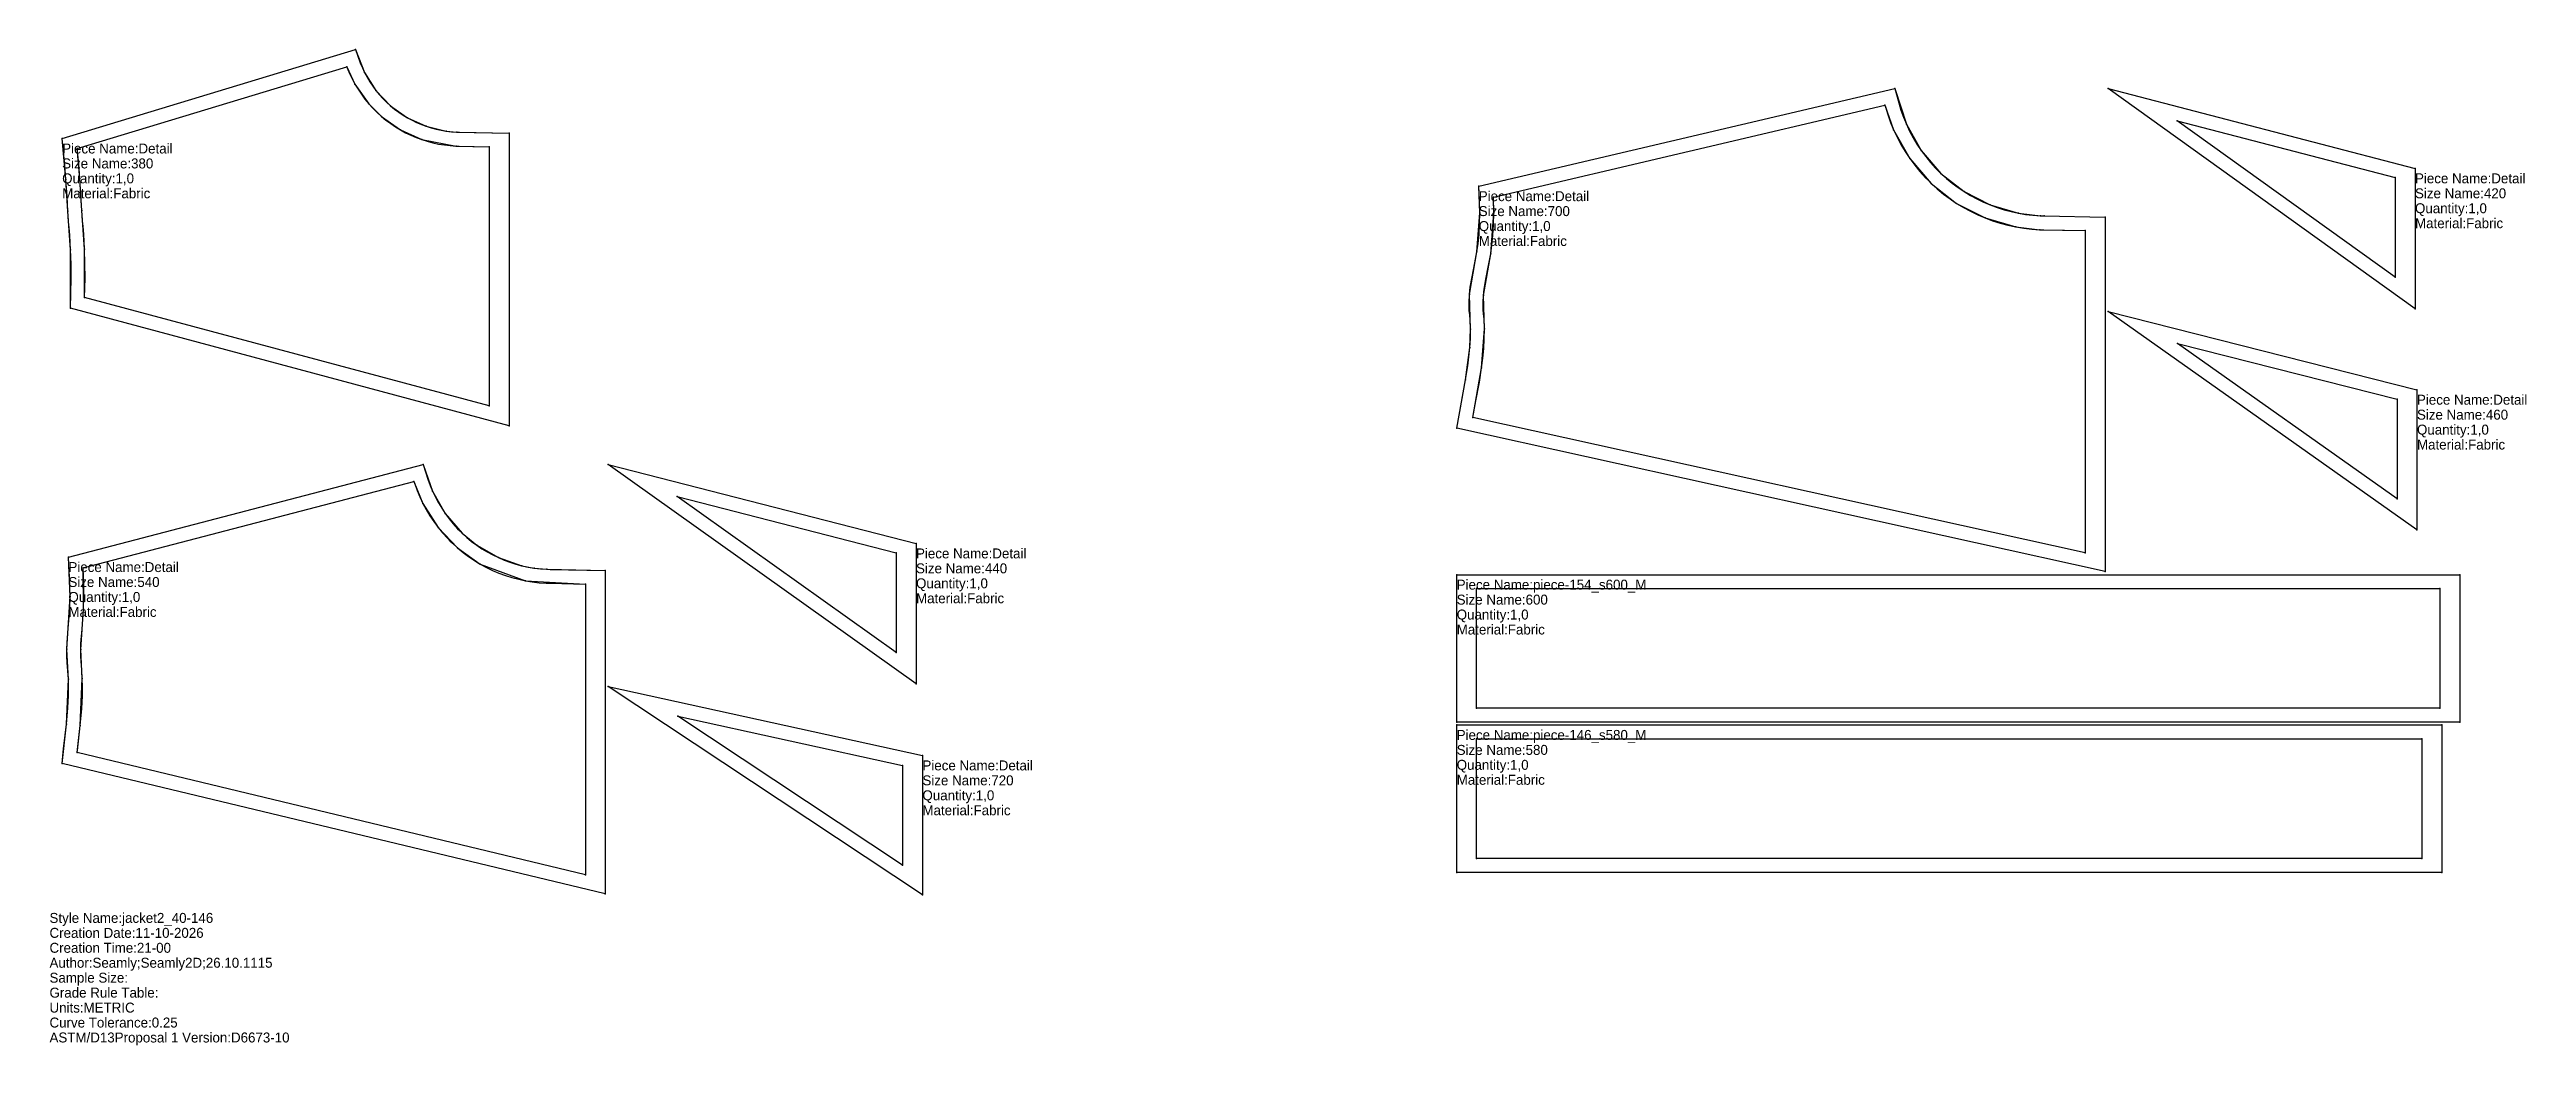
# Model space of a CAD drawing. Extents: x 0 to 1246, y -69 to 9550.
# Drawn here: x 0 to 1243, y -69 to 431 of the extents above; entities that cross this region are included whole.
import ezdxf

# ---------------------------------------------------------------- set-up
doc = ezdxf.new("R2010")
doc.units = 0
for name, color, linetype in [('1', 7, 'CONTINUOUS'), ('14', 7, 'CONTINUOUS'), ('2', 7, 'CONTINUOUS'), ('3', 7, 'CONTINUOUS'), ('84', 7, 'CONTINUOUS'), ('87', 7, 'CONTINUOUS')]:
    doc.layers.add(name, color=color, linetype=linetype)

msp = doc.modelspace()

# ---------------------------------------------------------------- texts
at = {"layer": '1'}
for s, p in [('Style Name:jacket2_40-146', (0, -7.5)), ('Creation Date:11-10-2026', (0, -15)), ('Author:Seamly;Seamly2D;26.10.1115', (0, -30)), ('Creation Time:21-00', (0, -22.5)), ('Sample Size:', (0, -37.5)), ('Grade Rule Table:', (0, -45)), ('Units:METRIC', (0, -52.5)), ('Curve Tolerance:0.25', (0, -60)), ('ASTM/D13Proposal 1 Version:D6673-10', (0, -67.5))]:
    msp.add_text(s, height=5, dxfattribs=at).set_placement(p)

# ---------------------------------------------------------------- blocks, each defined once
blk = doc.blocks.new('piece-146_s580_M')
at = {"layer": '1'}
blk.add_lwpolyline([(705.91, 91.81), (1200.1, 91.81), (1200.1, 17.81), (705.91, 17.81)], close=True, dxfattribs=at)
at = {"layer": '14'}
blk.add_lwpolyline([(715.91, 84.81), (1190.1, 84.81), (1190.1, 24.81), (715.91, 24.81)], close=True, dxfattribs=at)
at = {"layer": '2'}
for p in [(705.91, 91.81), (1200.1, 91.81), (715.91, 84.81), (1190.1, 84.81), (705.91, 17.81), (715.91, 24.81), (1190.1, 24.81), (1200.1, 17.81)]:
    blk.add_point(p, dxfattribs=at)
at = {"layer": '84'}
blk.add_lwpolyline([(705.91, 91.81), (1200.1, 91.81), (1200.1, 17.81), (705.91, 17.81)], close=True, dxfattribs=at)
at = {"layer": '87'}
blk.add_lwpolyline([(715.91, 84.81), (1190.1, 84.81), (1190.1, 24.81), (715.91, 24.81)], close=True, dxfattribs=at)
at = {"layer": '1'}
for s, p in [('Piece Name:piece-146_s580_M', (705.91, 84.31)), ('Size Name:580', (705.91, 76.81)), ('Quantity:1,0', (705.91, 69.31)), ('Material:Fabric', (705.91, 61.81))]:
    blk.add_text(s, height=5, dxfattribs=at).set_placement(p)
blk = doc.blocks.new('piece-154_s600_M')
at = {"layer": '1'}
blk.add_lwpolyline([(705.91, 167.22), (1209.05, 167.22), (1209.05, 93.21), (705.91, 93.21)], close=True, dxfattribs=at)
at = {"layer": '14'}
blk.add_lwpolyline([(715.91, 160.22), (1199.05, 160.22), (1199.05, 100.22), (715.91, 100.22)], close=True, dxfattribs=at)
at = {"layer": '2'}
for p in [(705.91, 167.22), (1209.05, 167.22), (715.91, 160.22), (1199.05, 160.22), (715.91, 100.22), (1199.05, 100.22), (705.91, 93.21), (1209.05, 93.21)]:
    blk.add_point(p, dxfattribs=at)
at = {"layer": '84'}
blk.add_lwpolyline([(705.91, 167.22), (1209.05, 167.22), (1209.05, 93.21), (705.91, 93.21)], close=True, dxfattribs=at)
at = {"layer": '87'}
blk.add_lwpolyline([(715.91, 160.22), (1199.05, 160.22), (1199.05, 100.22), (715.91, 100.22)], close=True, dxfattribs=at)
at = {"layer": '1'}
for s, p in [('Piece Name:piece-154_s600_M', (705.91, 159.72)), ('Size Name:600', (705.91, 152.22)), ('Quantity:1,0', (705.91, 144.72)), ('Material:Fabric', (705.91, 137.22))]:
    blk.add_text(s, height=5, dxfattribs=at).set_placement(p)
blk = doc.blocks.new('piece_Detail_s380-68_M')
at = {"layer": '1'}
blk.add_lwpolyline([(6.35, 386.08), (153.45, 430.74), (158.06, 419.21), (163.75, 410.22), (171.08, 402.49), (179.56, 396.48), (188.98, 392.2), (199.06, 389.77), (204.3, 389.29), (230.52, 388.75), (230.52, 241.99), (10.53, 301.03), (10.61, 330.22), (9.19, 349.58), (8.27, 365.51)], close=True, dxfattribs=at)
at = {"layer": '14'}
blk.add_lwpolyline([(13.89, 381.05), (149.16, 422.13), (153.22, 413.42), (160.14, 403.57), (166.5, 397.2), (176.07, 390.41), (186.7, 385.58), (203.97, 382.3), (220.51, 381.95), (220.51, 251.92), (17.63, 306.38), (17.61, 330.52), (16.18, 350.02), (15.25, 366.01)], close=True, dxfattribs=at)
at = {"layer": '2'}
for p in [(153.45, 430.74), (149.16, 422.13), (6.35, 386.08), (230.52, 388.75), (13.89, 381.05), (220.51, 381.95), (10.53, 301.03), (17.63, 306.38), (220.51, 251.92), (230.52, 241.99)]:
    blk.add_point(p, dxfattribs=at)
at = {"layer": '3'}
for p in [(153.22, 413.42), (158.06, 419.21), (163.75, 410.22), (160.14, 403.57), (171.08, 402.49), (166.5, 397.2), (176.07, 390.41), (179.56, 396.48), (186.7, 385.58), (188.98, 392.2), (199.06, 389.77), (204.3, 389.29), (203.97, 382.3), (8.27, 365.51), (15.25, 366.01), (9.19, 349.58), (16.18, 350.02), (10.61, 330.22), (17.61, 330.52)]:
    blk.add_point(p, dxfattribs=at)
at = {"layer": '84'}
blk.add_lwpolyline([(6.35, 386.08), (153.45, 430.74), (155.9, 424.1), (156.93, 421.61), (158.06, 419.21), (159.31, 416.87), (160.68, 414.58), (162.16, 412.37), (163.75, 410.22), (165.45, 408.14), (167.27, 406.13), (168.2, 405.18), (169.12, 404.28), (171.08, 402.49), (173.1, 400.83), (175.19, 399.27), (177.34, 397.82), (179.56, 396.48), (181.84, 395.24), (184.17, 394.11), (186.55, 393.1), (188.98, 392.2), (191.44, 391.41), (193.95, 390.75), (196.49, 390.2), (199.06, 389.77), (201.66, 389.47), (204.3, 389.29), (205.62, 389.25), (230.52, 388.75), (230.52, 241.99), (10.53, 301.03), (10.81, 316.01), (10.8, 323.08), (10.61, 330.22), (10.18, 337.52), (9.85, 341.28), (9.57, 344.26), (9.19, 349.58), (8.8, 356.96), (8.27, 365.51), (7.69, 372.64)], close=True, dxfattribs=at)
at = {"layer": '87'}
blk.add_lwpolyline([(13.89, 381.05), (149.16, 422.13), (149.38, 421.54), (150.52, 418.78), (151.8, 416.07), (153.22, 413.42), (154.76, 410.84), (156.43, 408.34), (158.22, 405.91), (160.14, 403.57), (162.18, 401.32), (163.25, 400.23), (164.31, 399.19), (166.5, 397.2), (168.78, 395.32), (171.14, 393.56), (173.57, 391.92), (176.07, 390.41), (178.64, 389.01), (181.27, 387.74), (183.96, 386.59), (186.7, 385.58), (189.48, 384.69), (192.32, 383.94), (195.18, 383.32), (198.08, 382.84), (201.01, 382.5), (203.97, 382.3), (205.45, 382.25), (220.51, 381.95), (220.51, 251.92), (17.63, 306.38), (17.81, 315.95), (17.8, 323.18), (17.61, 330.52), (17.16, 338.04), (16.82, 341.91), (16.55, 344.83), (16.18, 350.02), (15.79, 357.37), (15.25, 366.01), (14.66, 373.28)], close=True, dxfattribs=at)
at = {"layer": '1'}
for s, p in [('Size Name:380', (6.35, 371.08)), ('Piece Name:Detail', (6.35, 378.58)), ('Quantity:1,0', (6.35, 363.58)), ('Material:Fabric', (6.35, 356.08))]:
    blk.add_text(s, height=5, dxfattribs=at).set_placement(p)
blk = doc.blocks.new('piece_Detail_s540-132_M')
at = {"layer": '1'}
blk.add_lwpolyline([(9.49, 176.05), (187.52, 222.51), (192.19, 209.05), (198.51, 197.86), (206.95, 188.07), (214.28, 182.02), (225.15, 175.78), (236.99, 171.71), (243.17, 170.53), (249.51, 169.94), (278.79, 169.34), (278.79, 7.07), (6.35, 72.56), (8.5, 92.3), (9.46, 114.8), (8.68, 129.86), (10.28, 156.27)], close=True, dxfattribs=at)
at = {"layer": '14'}
blk.add_lwpolyline([(16.81, 170.73), (182.84, 214.06), (187.3, 203), (194.92, 190.96), (204.74, 180.62), (216.09, 172.57), (238.75, 164.17), (268.8, 162.54), (268.8, 16.67), (13.94, 77.93), (15.46, 91.61), (16.45, 115.07), (15.68, 129.75), (17.12, 149.95)], close=True, dxfattribs=at)
at = {"layer": '2'}
for p in [(182.84, 214.06), (187.52, 222.51), (9.49, 176.05), (16.81, 170.73), (268.8, 162.54), (278.79, 169.34), (13.94, 77.93), (6.35, 72.56), (268.8, 16.67), (278.79, 7.07)]:
    blk.add_point(p, dxfattribs=at)
at = {"layer": '3'}
for p in [(187.3, 203), (192.19, 209.05), (194.92, 190.96), (198.51, 197.86), (206.95, 188.07), (204.74, 180.62), (214.28, 182.02), (225.15, 175.78), (216.09, 172.57), (236.99, 171.71), (238.75, 164.17), (243.17, 170.53), (249.51, 169.94), (10.28, 156.27), (17.12, 149.95), (8.68, 129.86), (15.68, 129.75), (9.46, 114.8), (16.45, 115.07), (8.5, 92.3), (15.46, 91.61)]:
    blk.add_point(p, dxfattribs=at)
at = {"layer": '84'}
blk.add_lwpolyline([(9.49, 176.05), (187.52, 222.51), (189.86, 215.08), (190.96, 212.02), (192.19, 209.05), (193.56, 206.15), (195.07, 203.31), (196.73, 200.55), (198.51, 197.86), (200.44, 195.26), (202.5, 192.75), (204.7, 190.31), (205.83, 189.17), (206.95, 188.07), (209.32, 185.92), (211.76, 183.91), (214.28, 182.02), (216.89, 180.27), (219.58, 178.64), (222.33, 177.14), (225.15, 175.78), (228.03, 174.55), (230.97, 173.46), (233.95, 172.51), (236.99, 171.71), (240.06, 171.04), (243.17, 170.53), (246.31, 170.16), (249.51, 169.94), (251.1, 169.9), (278.79, 169.34), (278.79, 7.07), (6.35, 72.56), (7.1, 79.82), (8.5, 92.3), (9.2, 100.47), (9.49, 106.59), (9.54, 110.67), (9.46, 114.8), (9.22, 119.01), (9.03, 121.15), (8.86, 123.01), (8.69, 126.53), (8.68, 129.86), (8.79, 133.06), (9.37, 140.37), (10.13, 150.3), (10.28, 156.27), (10.26, 160.81), (10.08, 165.95)], close=True, dxfattribs=at)
at = {"layer": '87'}
blk.add_lwpolyline([(16.81, 170.73), (182.84, 214.06), (183.22, 212.84), (184.42, 209.5), (185.78, 206.22), (187.3, 203), (188.98, 199.86), (190.81, 196.81), (192.79, 193.84), (194.92, 190.96), (197.19, 188.18), (199.61, 185.51), (200.88, 184.22), (202.14, 182.98), (204.74, 180.62), (207.44, 178.4), (210.23, 176.31), (213.12, 174.37), (216.09, 172.57), (219.13, 170.91), (222.25, 169.4), (225.44, 168.04), (228.69, 166.84), (231.99, 165.79), (235.35, 164.9), (238.75, 164.17), (242.19, 163.59), (245.67, 163.19), (249.17, 162.95), (250.93, 162.9), (268.8, 162.54), (268.8, 16.67), (13.94, 77.93), (14.06, 79.06), (15.46, 91.61), (16.19, 100), (16.48, 106.39), (16.54, 110.7), (16.45, 115.07), (16.2, 119.52), (16, 121.77), (15.85, 123.49), (15.69, 126.72), (15.68, 129.75), (15.78, 132.66), (16.35, 139.82), (17.12, 149.95), (17.29, 156.2), (17.25, 160.95), (17.07, 166.28)], close=True, dxfattribs=at)
at = {"layer": '1'}
for s, p in [('Size Name:540', (9.49, 161.05)), ('Piece Name:Detail', (9.49, 168.55)), ('Quantity:1,0', (9.49, 153.55)), ('Material:Fabric', (9.49, 146.05))]:
    blk.add_text(s, height=5, dxfattribs=at).set_placement(p)
blk = doc.blocks.new('piece_Detail_s700-196_M')
at = {"layer": '1'}
blk.add_lwpolyline([(716.97, 362.16), (925.77, 411.16), (931.48, 393.23), (938.91, 380.11), (948.81, 368.61), (960.48, 359.45), (973.55, 352.75), (987.67, 348.63), (998.75, 347.34), (1000.62, 347.29), (1031.12, 346.68), (1031.12, 168.78), (705.91, 240.75), (710.36, 265.06), (712.5, 281.18), (712.81, 290.42), (712.32, 307.81), (716.06, 329.28), (717.5, 348.82)], close=True, dxfattribs=at)
at = {"layer": '14'}
blk.add_lwpolyline([(724.29, 356.69), (920.72, 402.79), (925.08, 390.4), (933.19, 376.08), (944, 363.52), (956.7, 353.55), (970.96, 346.24), (986.36, 341.75), (998.41, 340.34), (1021.12, 339.87), (1021.12, 178.16), (714, 246.13), (718.39, 271.01), (719.81, 290.52), (719.3, 307.24), (722.97, 328.17), (724.5, 348.84)], close=True, dxfattribs=at)
at = {"layer": '2'}
for p in [(925.77, 411.16), (920.72, 402.79), (716.97, 362.16), (724.29, 356.69), (1021.12, 339.87), (1031.12, 346.68), (705.91, 240.75), (714, 246.13), (1021.12, 178.16), (1031.12, 168.78)]:
    blk.add_point(p, dxfattribs=at)
at = {"layer": '3'}
for p in [(925.08, 390.4), (931.48, 393.23), (933.19, 376.08), (938.91, 380.11), (944, 363.52), (948.81, 368.61), (717.5, 348.82), (724.5, 348.84), (956.7, 353.55), (960.48, 359.45), (973.55, 352.75), (987.67, 348.63), (970.96, 346.24), (986.36, 341.75), (998.41, 340.34), (998.75, 347.34), (1000.62, 347.29), (716.06, 329.28), (722.97, 328.17), (712.32, 307.81), (719.3, 307.24), (712.81, 290.42), (719.81, 290.52), (712.5, 281.18), (710.36, 265.06), (718.39, 271.01)]:
    blk.add_point(p, dxfattribs=at)
at = {"layer": '84'}
blk.add_lwpolyline([(716.97, 362.16), (925.77, 411.16), (927.66, 403.91), (928.77, 400.27), (930.04, 396.72), (931.48, 393.23), (933.1, 389.83), (934.87, 386.5), (936.81, 383.25), (938.91, 380.11), (941.17, 377.05), (943.59, 374.11), (946.17, 371.25), (947.5, 369.9), (948.81, 368.61), (951.59, 366.09), (954.46, 363.73), (957.42, 361.52), (960.48, 359.45), (963.63, 357.54), (966.86, 355.79), (970.17, 354.19), (973.55, 352.75), (977, 351.47), (980.5, 350.35), (984.06, 349.41), (987.67, 348.63), (991.32, 348.03), (995, 347.59), (998.75, 347.34), (1000.62, 347.29), (1031.12, 346.68), (1031.12, 168.78), (705.91, 240.75), (708.63, 255.66), (710.36, 265.06), (711.46, 272.01), (712.06, 276.59), (712.5, 281.18), (712.76, 285.78), (712.81, 290.42), (712.62, 295.14), (712.41, 297.56), (712.23, 299.75), (712.13, 303.88), (712.32, 307.81), (712.74, 311.53), (713.62, 316.74), (715.04, 323.65), (716.06, 329.28), (716.63, 333.37), (717.1, 337.93), (717.4, 343.04), (717.5, 348.82), (717.35, 355.37)], close=True, dxfattribs=at)
at = {"layer": '87'}
blk.add_lwpolyline([(724.29, 356.69), (920.72, 402.79), (920.93, 402.01), (922.12, 398.07), (923.51, 394.2), (925.08, 390.4), (926.84, 386.68), (928.78, 383.05), (930.89, 379.51), (933.19, 376.08), (935.65, 372.75), (938.28, 369.54), (941.08, 366.44), (942.55, 364.95), (944, 363.52), (947.01, 360.79), (950.13, 358.22), (953.37, 355.81), (956.7, 353.55), (960.14, 351.47), (963.66, 349.56), (967.27, 347.81), (970.96, 346.24), (974.72, 344.85), (978.54, 343.63), (982.42, 342.6), (986.36, 341.75), (990.34, 341.09), (994.36, 340.62), (998.41, 340.34), (1000.45, 340.29), (1021.12, 339.87), (1021.12, 178.16), (714, 246.13), (715.51, 254.4), (717.26, 263.88), (718.39, 271.01), (719.01, 275.81), (719.48, 280.65), (719.76, 285.55), (719.81, 290.52), (719.61, 295.58), (719.39, 298.16), (719.22, 300.12), (719.14, 303.79), (719.3, 307.24), (719.68, 310.56), (720.51, 315.45), (721.92, 322.32), (722.97, 328.17), (723.59, 332.53), (724.08, 337.36), (724.4, 342.77), (724.5, 348.84), (724.34, 355.65)], close=True, dxfattribs=at)
at = {"layer": '1'}
for s, p in [('Size Name:700', (716.97, 347.16)), ('Piece Name:Detail', (716.97, 354.66)), ('Quantity:1,0', (716.97, 339.66)), ('Material:Fabric', (716.97, 332.16))]:
    blk.add_text(s, height=5, dxfattribs=at).set_placement(p)
blk = doc.blocks.new('piece_Detail_s420-85_M')
at = {"layer": '1'}
blk.add_lwpolyline([(1186.64, 371.1), (1186.64, 300.68), (1032.67, 411.16)], close=True, dxfattribs=at)
at = {"layer": '14'}
blk.add_lwpolyline([(1176.64, 366.47), (1176.64, 316.47), (1067.32, 394.91)], close=True, dxfattribs=at)
at = {"layer": '2'}
for p in [(1032.67, 411.16), (1067.32, 394.91), (1176.64, 366.47), (1186.64, 371.1), (1176.64, 316.47), (1186.64, 300.68)]:
    blk.add_point(p, dxfattribs=at)
at = {"layer": '84'}
blk.add_lwpolyline([(1186.64, 371.1), (1186.64, 300.68), (1032.67, 411.16)], close=True, dxfattribs=at)
at = {"layer": '87'}
blk.add_lwpolyline([(1176.64, 366.47), (1176.64, 316.47), (1067.32, 394.91)], close=True, dxfattribs=at)
at = {"layer": '1'}
for s, p in [('Size Name:420', (1186.64, 356.1)), ('Piece Name:Detail', (1186.64, 363.6)), ('Quantity:1,0', (1186.64, 348.6)), ('Material:Fabric', (1186.64, 341.1))]:
    blk.add_text(s, height=5, dxfattribs=at).set_placement(p)
blk = doc.blocks.new('piece_Detail_s440-93_M')
at = {"layer": '1'}
blk.add_lwpolyline([(434.68, 182.9), (434.68, 112.52), (280.19, 222.51)], close=True, dxfattribs=at)
at = {"layer": '14'}
blk.add_lwpolyline([(424.67, 178.24), (424.67, 128.24), (314.92, 206.38)], close=True, dxfattribs=at)
at = {"layer": '2'}
for p in [(280.19, 222.51), (314.92, 206.38), (424.67, 178.24), (434.68, 182.9), (424.67, 128.24), (434.68, 112.52)]:
    blk.add_point(p, dxfattribs=at)
at = {"layer": '84'}
blk.add_lwpolyline([(434.68, 182.9), (434.68, 112.52), (280.19, 222.51)], close=True, dxfattribs=at)
at = {"layer": '87'}
blk.add_lwpolyline([(424.67, 178.24), (424.67, 128.24), (314.92, 206.38)], close=True, dxfattribs=at)
at = {"layer": '1'}
for s, p in [('Piece Name:Detail', (434.68, 175.4)), ('Size Name:440', (434.68, 167.9)), ('Quantity:1,0', (434.68, 160.4)), ('Material:Fabric', (434.68, 152.9))]:
    blk.add_text(s, height=5, dxfattribs=at).set_placement(p)
blk = doc.blocks.new('piece_Detail_s460-101_M')
at = {"layer": '1'}
blk.add_lwpolyline([(1187.62, 260.02), (1187.62, 189.69), (1032.67, 299.24)], close=True, dxfattribs=at)
at = {"layer": '14'}
blk.add_lwpolyline([(1177.62, 255.33), (1177.62, 205.33), (1067.46, 283.22)], close=True, dxfattribs=at)
at = {"layer": '2'}
for p in [(1032.67, 299.24), (1067.46, 283.22), (1177.62, 255.33), (1187.62, 260.02), (1177.62, 205.33), (1187.62, 189.69)]:
    blk.add_point(p, dxfattribs=at)
at = {"layer": '84'}
blk.add_lwpolyline([(1187.62, 260.02), (1187.62, 189.69), (1032.67, 299.24)], close=True, dxfattribs=at)
at = {"layer": '87'}
blk.add_lwpolyline([(1177.62, 255.33), (1177.62, 205.33), (1067.46, 283.22)], close=True, dxfattribs=at)
at = {"layer": '1'}
for s, p in [('Size Name:460', (1187.62, 245.02)), ('Piece Name:Detail', (1187.62, 252.52)), ('Quantity:1,0', (1187.62, 237.52)), ('Material:Fabric', (1187.62, 230.02))]:
    blk.add_text(s, height=5, dxfattribs=at).set_placement(p)
blk = doc.blocks.new('piece_Detail_s720-205_M')
at = {"layer": '1'}
blk.add_lwpolyline([(437.9, 76.52), (437.9, 6.52), (280.19, 111.12)], close=True, dxfattribs=at)
at = {"layer": '14'}
blk.add_lwpolyline([(427.9, 71.55), (427.9, 21.55), (315.26, 96.26)], close=True, dxfattribs=at)
at = {"layer": '2'}
for p in [(280.19, 111.12), (315.26, 96.26), (437.9, 76.52), (427.9, 71.55), (427.9, 21.55), (437.9, 6.52)]:
    blk.add_point(p, dxfattribs=at)
at = {"layer": '84'}
blk.add_lwpolyline([(437.9, 76.52), (437.9, 6.52), (280.19, 111.12)], close=True, dxfattribs=at)
at = {"layer": '87'}
blk.add_lwpolyline([(427.9, 71.55), (427.9, 21.55), (315.26, 96.26)], close=True, dxfattribs=at)
at = {"layer": '1'}
for s, p in [('Size Name:720', (437.9, 61.52)), ('Piece Name:Detail', (437.9, 69.02)), ('Quantity:1,0', (437.9, 54.02)), ('Material:Fabric', (437.9, 46.52))]:
    blk.add_text(s, height=5, dxfattribs=at).set_placement(p)

# ---------------------------------------------------------------- block references
at = {"layer": '1'}
for name in ['piece_Detail_s380-68_M', 'piece_Detail_s700-196_M', 'piece_Detail_s420-85_M', 'piece_Detail_s460-101_M', 'piece_Detail_s540-132_M', 'piece_Detail_s440-93_M', 'piece-154_s600_M', 'piece_Detail_s720-205_M', 'piece-146_s580_M']:
    msp.add_blockref(name, (0, 0), dxfattribs=at)

msp.set_redraw_order([(e.dxf.handle, doc.entitydb.next_handle()) for e in msp.query("TEXT MTEXT ATTDEF DIMENSION ARC_DIMENSION")])  # texts and dimensions are drawn at this point

doc.saveas('drawing.dxf')
